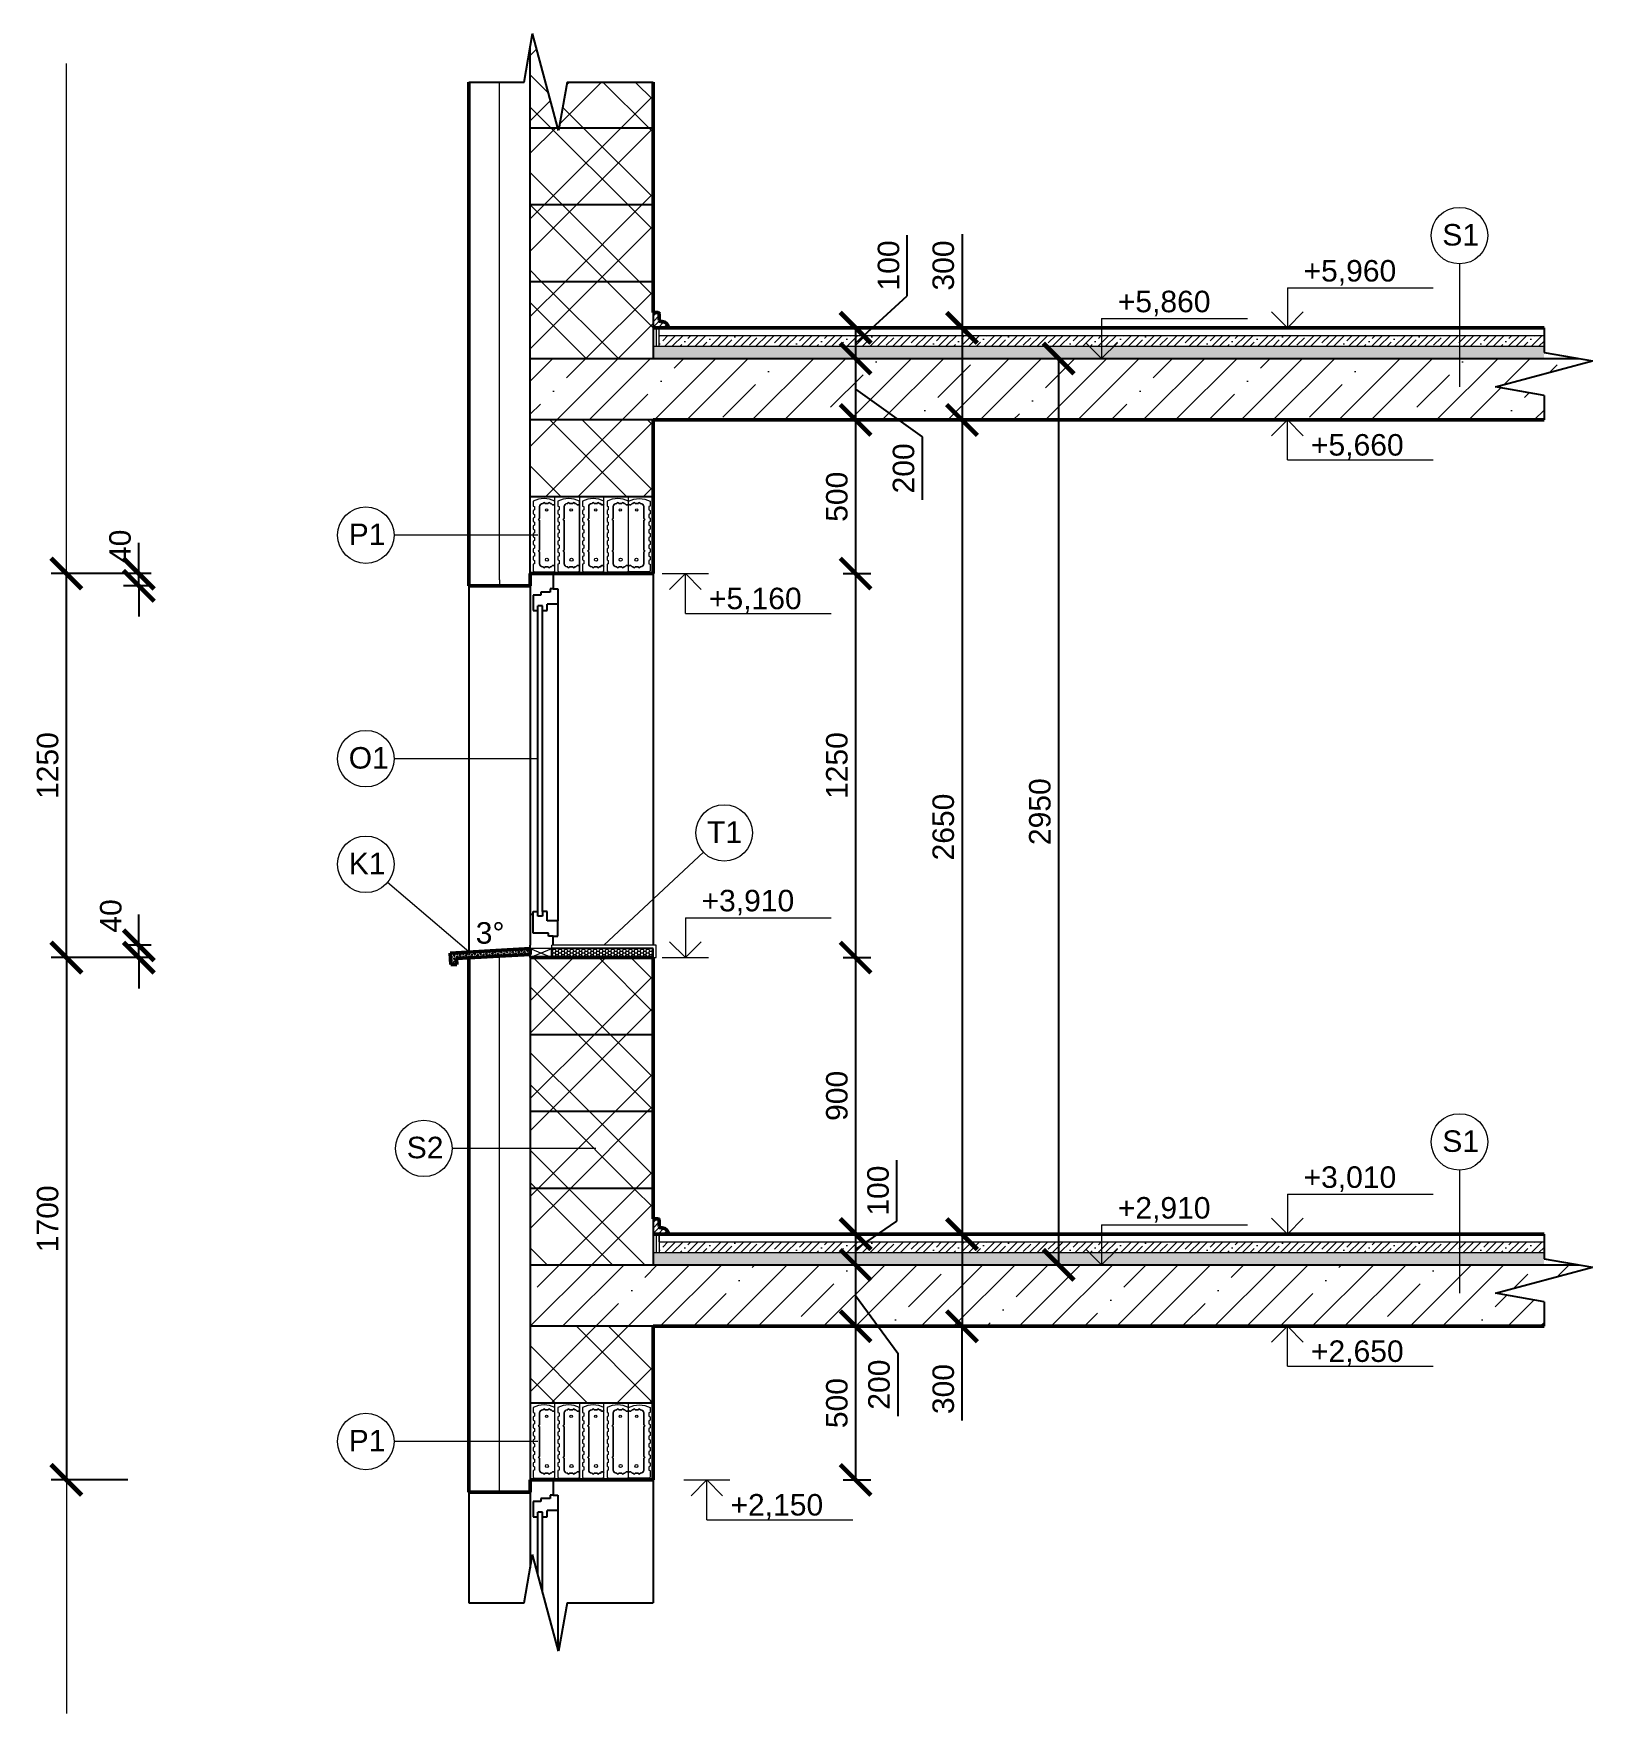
# Model space of a CAD drawing. Header units: millimetres. Extents: x 1861 to 6935, y 840 to 6308.
import ezdxf

# ---------------------------------------------------------------- set-up
doc = ezdxf.new("R2010")
doc.units = ezdxf.units.MM
for name, color, linetype, lineweight in [('00 kóty', 7, 'Continuous', 13), ('00 popis', 7, 'Continuous', 13), ('00 tenká plná', 7, 'Continuous', 13), ('00 zdivo', 7, 'Continuous', 50), ('00 šrafy', 7, 'Continuous', 13), ('01 tlustá plná', 7, 'Continuous', 25)]:
    doc.layers.add(name, color=color, linetype=linetype, lineweight=lineweight)
doc.styles.add('kota na stupne', font='arial.ttf', dxfattribs={"height": 70})
doc.linetypes.add('IZOLACE', pattern='A,0.0001,-0.1,[134,ltypeshp.shx,S=0.1,R=0,X=-0.1,Y=0],-0.2,[134,ltypeshp.shx,S=0.1,R=180,X=0.1,Y=0],-0.1', length=0.4001)
doc.dimstyles.new('moje koty osy', dxfattribs={"dimscale": 40, "dimtxt": 70, "dimasz": 2.5, "dimexe": 1.25, "dimexo": 0.0005, "dimtad": 1, "dimtxsty": 'kota na stupne', "dimblk": 'ARCHTICK', "dimcen": 2.5, "dimadec": 0, "dimazin": 0, "dimtfac": 1, "dimtmove": 0, "dimatfit": 3, "dimfxl": 1, "dimfxlon": 1, "dimarcsym": 0})
doc.dimstyles.new('osy 5', dxfattribs={"dimscale": 40, "dimtxt": 70, "dimasz": 2.5, "dimexe": 1.25, "dimexo": 0.0005, "dimtad": 1, "dimtxsty": 'kota na stupne', "dimblk": 'ARCHTICK', "dimcen": 2.5, "dimadec": 0, "dimazin": 0, "dimtfac": 1, "dimtmove": 0, "dimatfit": 3, "dimfxl": 5, "dimfxlon": 1, "dimarcsym": 0})
pattern_1 = [(45, (0, 0), (-159.099, 159.099), [150, -60, 0, -60]), (45, (105, 0), (-159.099, 159.099), []), (45, (210, 0), (-159.099, 159.099), [])]
pattern_2 = [(45, (0, 0), (-159.099, 159.099), []), (45, (105, 0), (-159.099, 159.099), []), (315, (0, 0), (159.099, 159.099), []), (315, (105, 0), (159.099, 159.099), [])]

msp = doc.modelspace()

# ---------------------------------------------------------------- texts
at = {"layer": '00 kóty', "insert": (3300.264, 3415.485), "char_height": 70, "attachment_point": 1, "style": 'kota na stupne'}
msp.add_mtext_dynamic_manual_height_columns('3%%D', width=89.16217, gutter_width=550, heights=[0], dxfattribs=at)
at = {"layer": '00 popis', "linetype": 'Continuous', "lineweight": 30, "style": 'kota na stupne'}
for s, p in [('+5,960', (5994.861, 5500.679)), ('+5,860', (5390.256, 5400.679)), ('+5,660', (6018.998, 4934.122)), ('+5,160', (4059.393, 4434.122)), ('+3,910', (4035.256, 3450.679)), ('+3,010', (5994.861, 2550.679)), ('+2,910', (5390.256, 2450.679)), ('+2,650', (6018.998, 1984.122)), ('+2,150', (4129.393, 1484.122))]:
    msp.add_text(s, height=70, dxfattribs=at).set_placement(p)
at = {"layer": '00 popis', "char_height": 70, "attachment_point": 1, "style": 'kota na stupne'}
for s, insert in [('S1', (6446.48, 5687.803)), ('P1', (2886.762, 4712.848)), ('O1', (2886.762, 3985.348)), ('T1', (4053.005, 3743.63)), ('K1', (2886.762, 3641.532)), ('S1', (6446.48, 2737.803)), ('S2', (3075.522, 2716.972)), ('P1', (2886.762, 1762.848))]:
    msp.add_mtext_dynamic_manual_height_columns(s, width=484.40729, gutter_width=350, heights=[0], dxfattribs=dict(at, insert=insert))

# ---------------------------------------------------------------- blocks, each defined once
blk = doc.blocks.new('_ArchTick')
at = {"color": 0, "linetype": 'ByBlock', "const_width": 0.15}
blk.add_lwpolyline([(-0.5, -0.5), (0.5, 0.5)], dxfattribs=at)
blk = doc.blocks.new('*D9')
at = {"layer": '00 kóty', "color": 0, "lineweight": -2, "transparency": 16777216}
for p, q in [((2203.5, 4550.1), (2203.5, 4650.1)), ((2243.5, 4550.1), (2153.5, 4550.1)), ((2203.5, 4510.1), (2203.5, 4550.1)), ((2243.5, 4510.1), (2153.5, 4510.1)), ((2203.5, 4510.1), (2203.5, 4410.1))]:
    blk.add_line(p, q, dxfattribs=at)
at = {"layer": 'Defpoints', "color": 0, "transparency": 16777216}
for p in [(2203.5, 4550.1), (3477.6, 4550.1), (3477.6, 4510.1)]:
    blk.add_point(p, dxfattribs=at)
at = {"layer": '00 kóty', "color": 0, "lineweight": -2, "transparency": 16777216, "xscale": 100, "yscale": 100, "zscale": 100}
for p, rotation in [((2203.5, 4550.1), 270), ((2203.5, 4510.1), 90)]:
    blk.add_blockref('_ArchTick', p, dxfattribs=dict(at, rotation=rotation))
at = {"layer": '00 kóty', "color": 0, "transparency": 16777216, "insert": (2142.7, 4530.1), "char_height": 70, "attachment_point": 5, "rotation": 90, "style": 'kota na stupne'}
blk.add_mtext('        40', dxfattribs=at)
blk = doc.blocks.new('*D10')
at = {"layer": '00 kóty', "color": 0, "lineweight": -2, "transparency": 16777216}
for p, q in [((2167.7, 4550.1), (1917.7, 4550.1)), ((1967.7, 3300.1), (1967.7, 4550.1)), ((2167.7, 3300.1), (1917.7, 3300.1))]:
    blk.add_line(p, q, dxfattribs=at)
at = {"layer": 'Defpoints', "color": 0, "transparency": 16777216}
for p in [(1967.7, 4550.1), (3477.6, 4550.1), (3477.6, 3300.1)]:
    blk.add_point(p, dxfattribs=at)
at = {"layer": '00 kóty', "color": 0, "lineweight": -2, "transparency": 16777216, "xscale": 100, "yscale": 100, "zscale": 100}
for p, rotation in [((1967.7, 4550.1), 90), ((1967.7, 3300.1), 270)]:
    blk.add_blockref('_ArchTick', p, dxfattribs=dict(at, rotation=rotation))
at = {"layer": '00 kóty', "color": 0, "transparency": 16777216, "insert": (1906.9, 3925.1), "char_height": 70, "attachment_point": 5, "rotation": 90, "style": 'kota na stupne'}
blk.add_mtext('1250', dxfattribs=at)
blk = doc.blocks.new('*D12')
at = {"layer": '00 kóty', "color": 0, "lineweight": -2, "transparency": 16777216}
for p, q in [((2203.5, 3340.1), (2203.5, 3440.1)), ((2243.5, 3340.1), (2153.5, 3340.1)), ((2203.5, 3300.1), (2203.5, 3340.1)), ((2243.5, 3300.1), (2153.5, 3300.1)), ((2203.5, 3300.1), (2203.5, 3200.1))]:
    blk.add_line(p, q, dxfattribs=at)
at = {"layer": 'Defpoints', "color": 0, "transparency": 16777216}
for p in [(2203.5, 3340.1), (3547.6, 3340.1), (3547.6, 3300.1)]:
    blk.add_point(p, dxfattribs=at)
at = {"layer": '00 kóty', "color": 0, "lineweight": -2, "transparency": 16777216, "xscale": 100, "yscale": 100, "zscale": 100}
for p, rotation in [((2203.5, 3340.1), 270), ((2203.5, 3300.1), 90)]:
    blk.add_blockref('_ArchTick', p, dxfattribs=dict(at, rotation=rotation))
at = {"layer": '00 kóty', "color": 0, "transparency": 16777216, "insert": (2112.6, 3327), "char_height": 70, "attachment_point": 5, "rotation": 90, "style": 'kota na stupne'}
blk.add_mtext('        40', dxfattribs=at)
blk = doc.blocks.new('*D13')
at = {"layer": '00 kóty', "color": 0, "lineweight": -2, "transparency": 16777216}
for p, q in [((2167.7, 3300.1), (1917.7, 3300.1)), ((1967.7, 3300.1), (1967.7, 1600.1)), ((2167.7, 1600.1), (1917.7, 1600.1))]:
    blk.add_line(p, q, dxfattribs=at)
at = {"layer": 'Defpoints', "color": 0, "transparency": 16777216}
for p in [(3547.6, 3300.1), (1967.7, 1600.1), (3547.6, 1600.1)]:
    blk.add_point(p, dxfattribs=at)
at = {"layer": '00 kóty', "color": 0, "lineweight": -2, "transparency": 16777216, "xscale": 100, "yscale": 100, "zscale": 100}
for p, rotation in [((1967.7, 3300.1), 90), ((1967.7, 1600.1), 270)]:
    blk.add_blockref('_ArchTick', p, dxfattribs=dict(at, rotation=rotation))
at = {"layer": '00 kóty', "color": 0, "transparency": 16777216, "insert": (1906.9, 2450.1), "char_height": 70, "attachment_point": 5, "rotation": 90, "style": 'kota na stupne'}
blk.add_mtext('1700', dxfattribs=at)
blk = doc.blocks.new('VYSKOVA KOTA')
at = {"layer": '00 popis'}
for p, q in [((61882.7, 803.1), (61882.7, 624.5)), ((61882.7, 803.1), (62535.4, 803.1)), ((61882.7, 624.5), (61812, 695.2)), ((61882.7, 624.5), (61953.4, 695.2))]:
    blk.add_line(p, q, dxfattribs=at)
blk = doc.blocks.new('*D15')
at = {"layer": '00 kóty', "color": 0, "lineweight": -2, "transparency": 16777216}
for p, q in [((4704.9, 5454.1), (4704.9, 5651.9)), ((4536.7, 5300.1), (4704.9, 5454.1)), ((4536.7, 5350.1), (4586.7, 5350.1)), ((4536.7, 5350.1), (4536.7, 5250.1)), ((4536.7, 5250.1), (4586.7, 5250.1))]:
    blk.add_line(p, q, dxfattribs=at)
at = {"layer": 'Defpoints', "color": 0, "transparency": 16777216}
for p in [(4536.7, 5350.1), (4536.7, 5250.1), (4536.7, 5250.1)]:
    blk.add_point(p, dxfattribs=at)
at = {"layer": '00 kóty', "color": 0, "lineweight": -2, "transparency": 16777216, "xscale": 100, "yscale": 100, "zscale": 100}
for p, rotation in [((4536.7, 5350.1), 90), ((4536.7, 5250.1), 270)]:
    blk.add_blockref('_ArchTick', p, dxfattribs=dict(at, rotation=rotation))
at = {"layer": '00 kóty', "color": 0, "transparency": 16777216, "insert": (4644.2, 5553), "char_height": 70, "attachment_point": 5, "rotation": 90, "style": 'kota na stupne'}
blk.add_mtext('100', dxfattribs=at)
blk = doc.blocks.new('*D16')
at = {"layer": '00 kóty', "color": 0, "lineweight": -2, "transparency": 16777216}
for p, q in [((4536.7, 5250.1), (4586.7, 5250.1)), ((4536.7, 5250.1), (4536.7, 5050.1)), ((4536.7, 5150.1), (4753.8, 4995.3)), ((4536.7, 5050.1), (4586.7, 5050.1)), ((4753.8, 4995.3), (4753.8, 4789.7))]:
    blk.add_line(p, q, dxfattribs=at)
at = {"layer": 'Defpoints', "color": 0, "transparency": 16777216}
for p in [(4536.7, 5250.1), (4536.7, 5050.1), (4536.7, 5050.1)]:
    blk.add_point(p, dxfattribs=at)
at = {"layer": '00 kóty', "color": 0, "lineweight": -2, "transparency": 16777216, "xscale": 100, "yscale": 100, "zscale": 100}
for p, rotation in [((4536.7, 5250.1), 90), ((4536.7, 5050.1), 270)]:
    blk.add_blockref('_ArchTick', p, dxfattribs=dict(at, rotation=rotation))
at = {"layer": '00 kóty', "color": 0, "transparency": 16777216, "insert": (4693.1, 4892.5), "char_height": 70, "attachment_point": 5, "rotation": 90, "style": 'kota na stupne'}
blk.add_mtext('200', dxfattribs=at)
blk = doc.blocks.new('*D17')
at = {"layer": '00 kóty', "color": 0, "lineweight": -2, "transparency": 16777216}
for p, q in [((4536.7, 5050.1), (4586.7, 5050.1)), ((4536.7, 5050.1), (4536.7, 4550.1)), ((4496.7, 4550.1), (4586.7, 4550.1))]:
    blk.add_line(p, q, dxfattribs=at)
at = {"layer": 'Defpoints', "color": 0, "transparency": 16777216}
for p in [(4536.7, 5050.1), (4035.7, 4550.1), (4536.7, 4550.1)]:
    blk.add_point(p, dxfattribs=at)
at = {"layer": '00 kóty', "color": 0, "lineweight": -2, "transparency": 16777216, "xscale": 100, "yscale": 100, "zscale": 100}
for p, rotation in [((4536.7, 5050.1), 90), ((4536.7, 4550.1), 270)]:
    blk.add_blockref('_ArchTick', p, dxfattribs=dict(at, rotation=rotation))
at = {"layer": '00 kóty', "color": 0, "transparency": 16777216, "insert": (4476, 4800.1), "char_height": 70, "attachment_point": 5, "rotation": 90, "style": 'kota na stupne'}
blk.add_mtext('500', dxfattribs=at)
blk = doc.blocks.new('*D18')
at = {"layer": '00 kóty', "color": 0, "lineweight": -2, "transparency": 16777216}
for p, q in [((4496.7, 4550.1), (4586.7, 4550.1)), ((4536.7, 4550.1), (4536.7, 3300.1)), ((4496.7, 3300.1), (4586.7, 3300.1))]:
    blk.add_line(p, q, dxfattribs=at)
at = {"layer": 'Defpoints', "color": 0, "transparency": 16777216}
for p in [(4035.7, 4550.1), (4035.7, 3300.1), (4536.7, 3300.1)]:
    blk.add_point(p, dxfattribs=at)
at = {"layer": '00 kóty', "color": 0, "lineweight": -2, "transparency": 16777216, "xscale": 100, "yscale": 100, "zscale": 100}
for p, rotation in [((4536.7, 4550.1), 90), ((4536.7, 3300.1), 270)]:
    blk.add_blockref('_ArchTick', p, dxfattribs=dict(at, rotation=rotation))
at = {"layer": '00 kóty', "color": 0, "transparency": 16777216, "insert": (4476, 3925.1), "char_height": 70, "attachment_point": 5, "rotation": 90, "style": 'kota na stupne'}
blk.add_mtext('1250', dxfattribs=at)
blk = doc.blocks.new('*D19')
at = {"layer": '00 kóty', "color": 0, "lineweight": -2, "transparency": 16777216}
for p, q in [((4496.7, 3300.1), (4586.7, 3300.1)), ((4536.7, 3300.1), (4536.7, 2400.1)), ((4496.7, 2400.1), (4586.7, 2400.1))]:
    blk.add_line(p, q, dxfattribs=at)
at = {"layer": 'Defpoints', "color": 0, "transparency": 16777216}
for p in [(4035.7, 3300.1), (4035.7, 2400.1), (4536.7, 2400.1)]:
    blk.add_point(p, dxfattribs=at)
at = {"layer": '00 kóty', "color": 0, "lineweight": -2, "transparency": 16777216, "xscale": 100, "yscale": 100, "zscale": 100}
for p, rotation in [((4536.7, 3300.1), 90), ((4536.7, 2400.1), 270)]:
    blk.add_blockref('_ArchTick', p, dxfattribs=dict(at, rotation=rotation))
at = {"layer": '00 kóty', "color": 0, "transparency": 16777216, "insert": (4476, 2850.1), "char_height": 70, "attachment_point": 5, "rotation": 90, "style": 'kota na stupne'}
blk.add_mtext('900', dxfattribs=at)
blk = doc.blocks.new('*D20')
at = {"layer": '00 kóty', "color": 0, "lineweight": -2, "transparency": 16777216}
for p, q in [((4670.7, 2442.7), (4670.7, 2640.5)), ((4536.7, 2350.1), (4670.7, 2442.7)), ((4496.7, 2400.1), (4586.7, 2400.1)), ((4536.7, 2400.1), (4536.7, 2300.1)), ((4496.7, 2300.1), (4586.7, 2300.1))]:
    blk.add_line(p, q, dxfattribs=at)
at = {"layer": 'Defpoints', "color": 0, "transparency": 16777216}
for p in [(4035.7, 2400.1), (4035.7, 2300.1), (4536.7, 2300.1)]:
    blk.add_point(p, dxfattribs=at)
at = {"layer": '00 kóty', "color": 0, "lineweight": -2, "transparency": 16777216, "xscale": 100, "yscale": 100, "zscale": 100}
for p, rotation in [((4536.7, 2400.1), 90), ((4536.7, 2300.1), 270)]:
    blk.add_blockref('_ArchTick', p, dxfattribs=dict(at, rotation=rotation))
at = {"layer": '00 kóty', "color": 0, "transparency": 16777216, "insert": (4610, 2541.6), "char_height": 70, "attachment_point": 5, "rotation": 90, "style": 'kota na stupne'}
blk.add_mtext('100', dxfattribs=at)
blk = doc.blocks.new('*D21')
at = {"layer": '00 kóty', "color": 0, "lineweight": -2, "transparency": 16777216}
for p, q in [((4496.7, 2300.1), (4586.7, 2300.1)), ((4536.7, 2300.1), (4536.7, 2100.1)), ((4536.7, 2200.1), (4674, 2013)), ((4496.7, 2100.1), (4586.7, 2100.1)), ((4674, 2013), (4674, 1807.4))]:
    blk.add_line(p, q, dxfattribs=at)
at = {"layer": 'Defpoints', "color": 0, "transparency": 16777216}
for p in [(4035.7, 2300.1), (4035.7, 2100.1), (4536.7, 2100.1)]:
    blk.add_point(p, dxfattribs=at)
at = {"layer": '00 kóty', "color": 0, "lineweight": -2, "transparency": 16777216, "xscale": 100, "yscale": 100, "zscale": 100}
for p, rotation in [((4536.7, 2300.1), 90), ((4536.7, 2100.1), 270)]:
    blk.add_blockref('_ArchTick', p, dxfattribs=dict(at, rotation=rotation))
at = {"layer": '00 kóty', "color": 0, "transparency": 16777216, "insert": (4613.2, 1910.2), "char_height": 70, "attachment_point": 5, "rotation": 90, "style": 'kota na stupne'}
blk.add_mtext('200', dxfattribs=at)
blk = doc.blocks.new('*D22')
at = {"layer": '00 kóty', "color": 0, "lineweight": -2, "transparency": 16777216}
for p, q in [((4496.7, 2100.1), (4586.7, 2100.1)), ((4536.7, 2100.1), (4536.7, 1600.1)), ((4496.7, 1600.1), (4586.7, 1600.1))]:
    blk.add_line(p, q, dxfattribs=at)
at = {"layer": 'Defpoints', "color": 0, "transparency": 16777216}
for p in [(4035.7, 2100.1), (4035.7, 1600.1), (4536.7, 1600.1)]:
    blk.add_point(p, dxfattribs=at)
at = {"layer": '00 kóty', "color": 0, "lineweight": -2, "transparency": 16777216, "xscale": 100, "yscale": 100, "zscale": 100}
for p, rotation in [((4536.7, 2100.1), 90), ((4536.7, 1600.1), 270)]:
    blk.add_blockref('_ArchTick', p, dxfattribs=dict(at, rotation=rotation))
at = {"layer": '00 kóty', "color": 0, "transparency": 16777216, "insert": (4476, 1850.1), "char_height": 70, "attachment_point": 5, "rotation": 90, "style": 'kota na stupne'}
blk.add_mtext('500', dxfattribs=at)
blk = doc.blocks.new('*D23')
at = {"layer": '00 kóty', "color": 0, "lineweight": -2, "transparency": 16777216}
for p, q in [((4883.2, 5654.9), (4883.2, 5350.1)), ((4883.2, 5350.1), (4933.2, 5350.1)), ((4883.2, 5350.1), (4883.2, 5050.1)), ((4883.2, 5050.1), (4933.2, 5050.1))]:
    blk.add_line(p, q, dxfattribs=at)
at = {"layer": 'Defpoints', "color": 0, "transparency": 16777216}
for p in [(4883.2, 5350.1), (4883.2, 5050.1), (4883.2, 5050.1)]:
    blk.add_point(p, dxfattribs=at)
at = {"layer": '00 kóty', "color": 0, "lineweight": -2, "transparency": 16777216, "xscale": 100, "yscale": 100, "zscale": 100}
for p, rotation in [((4883.2, 5350.1), 90), ((4883.2, 5050.1), 270)]:
    blk.add_blockref('_ArchTick', p, dxfattribs=dict(at, rotation=rotation))
at = {"layer": '00 kóty', "color": 0, "transparency": 16777216, "insert": (4822.5, 5552.8), "char_height": 70, "attachment_point": 5, "rotation": 90, "style": 'kota na stupne'}
blk.add_mtext('300', dxfattribs=at)
blk = doc.blocks.new('*D24')
at = {"layer": '00 kóty', "color": 0, "lineweight": -2, "transparency": 16777216}
for p, q in [((4883.2, 5050.1), (4933.2, 5050.1)), ((4883.2, 5050.1), (4883.2, 2400.1)), ((4843.2, 2400.1), (4933.2, 2400.1))]:
    blk.add_line(p, q, dxfattribs=at)
at = {"layer": 'Defpoints', "color": 0, "transparency": 16777216}
for p in [(4883.2, 5050.1), (4035.7, 2400.1), (4883.2, 2400.1)]:
    blk.add_point(p, dxfattribs=at)
at = {"layer": '00 kóty', "color": 0, "lineweight": -2, "transparency": 16777216, "xscale": 100, "yscale": 100, "zscale": 100}
for p, rotation in [((4883.2, 5050.1), 90), ((4883.2, 2400.1), 270)]:
    blk.add_blockref('_ArchTick', p, dxfattribs=dict(at, rotation=rotation))
at = {"layer": '00 kóty', "color": 0, "transparency": 16777216, "insert": (4822.5, 3725.1), "char_height": 70, "attachment_point": 5, "rotation": 90, "style": 'kota na stupne'}
blk.add_mtext('2650', dxfattribs=at)
blk = doc.blocks.new('*D25')
at = {"layer": '00 kóty', "color": 0, "lineweight": -2, "transparency": 16777216}
for p, q in [((4843.2, 2400.1), (4933.2, 2400.1)), ((4883.2, 2400.1), (4883.2, 2100.1)), ((4843.2, 2100.1), (4933.2, 2100.1)), ((4883.2, 1793.6), (4883.2, 2100.1))]:
    blk.add_line(p, q, dxfattribs=at)
at = {"layer": 'Defpoints', "color": 0, "transparency": 16777216}
for p in [(4035.7, 2400.1), (4035.7, 2100.1), (4883.2, 2100.1)]:
    blk.add_point(p, dxfattribs=at)
at = {"layer": '00 kóty', "color": 0, "lineweight": -2, "transparency": 16777216, "xscale": 100, "yscale": 100, "zscale": 100}
for p, rotation in [((4883.2, 2400.1), 90), ((4883.2, 2100.1), 270)]:
    blk.add_blockref('_ArchTick', p, dxfattribs=dict(at, rotation=rotation))
at = {"layer": '00 kóty', "color": 0, "transparency": 16777216, "insert": (4822.5, 1895.8), "char_height": 70, "attachment_point": 5, "rotation": 90, "style": 'kota na stupne'}
blk.add_mtext('300', dxfattribs=at)
blk = doc.blocks.new('*D26')
at = {"layer": '00 kóty', "color": 0, "lineweight": -2, "transparency": 16777216}
for p, q in [((5197.6, 5250.1), (5247.6, 5250.1)), ((5197.6, 5250.1), (5197.6, 2300.1)), ((5197.6, 2300.1), (5247.6, 2300.1))]:
    blk.add_line(p, q, dxfattribs=at)
at = {"layer": 'Defpoints', "color": 0, "transparency": 16777216}
for p in [(5197.6, 5250.1), (5197.6, 2300.1), (5197.6, 2300.1)]:
    blk.add_point(p, dxfattribs=at)
at = {"layer": '00 kóty', "color": 0, "lineweight": -2, "transparency": 16777216, "xscale": 100, "yscale": 100, "zscale": 100}
for p, rotation in [((5197.6, 5250.1), 90), ((5197.6, 2300.1), 270)]:
    blk.add_blockref('_ArchTick', p, dxfattribs=dict(at, rotation=rotation))
at = {"layer": '00 kóty', "color": 0, "transparency": 16777216, "insert": (5136.8, 3775.1), "char_height": 70, "attachment_point": 5, "rotation": 90, "style": 'kota na stupne'}
blk.add_mtext('2950', dxfattribs=at)

# ---------------------------------------------------------------- dimensions: what is measured, and where the dimension line sits
at = {"layer": '00 kóty'}
for base, p1, p2, picture, middle in [((4536.731, 5250.091), (4536.731, 5350.091), (4536.731, 5250.091), '*D15', (4704.915, 5479.118)), ((4883.224, 5050.091), (4883.224, 5350.091), (4883.224, 5050.091), '*D23', (4822.46, 5552.762)), ((4536.731, 5050.091), (4536.731, 5250.091), (4536.731, 5050.091), '*D16', (4753.828, 4970.325)), ((4536.731, 2300.091), (4035.721, 2400.091), (4035.721, 2300.091), '*D20', (4670.711, 2467.717)), ((4883.224, 2100.091), (4035.721, 2400.091), (4035.721, 2100.091), '*D25', (4822.46, 1895.762)), ((4536.731, 2100.091), (4035.721, 2300.091), (4035.721, 2100.091), '*D21', (4673.95, 1987.984))]:
    dim = msp.add_linear_dim(base=base, p1=p1, p2=p2, angle=270, dimstyle='moje koty osy', override={"dimtmove": 1}, dxfattribs=at)
    dim.commit()
    dim.dimension.update_dxf_attribs({"geometry": picture, "text_midpoint": middle, "dimtype": 160})
dim = msp.add_linear_dim(base=(5197.578, 2300.091), p1=(5197.578, 5250.091), p2=(5197.578, 2300.091), angle=90, dimstyle='moje koty osy', dxfattribs=at)
dim.commit()
dim.dimension.update_dxf_attribs({"geometry": '*D26', "text_midpoint": (5136.838, 3775.091)})
for base, p1, p2, angle, dimstyle, override, picture, middle in [((4536.731, 4550.091), (4536.731, 5050.091), (4035.721, 4550.091), 270, 'moje koty osy', {"dimtmove": 1}, '*D17', (4475.991, 4800.091)), ((4883.224, 2400.091), (4883.224, 5050.091), (4035.721, 2400.091), 270, 'moje koty osy', {"dimtmove": 1}, '*D24', (4822.484, 3725.091)), ((1967.681, 4550.091), (3477.601, 3300.091), (3477.601, 4550.091), 90, 'osy 5', {"dimtxsty": 'kota na stupne'}, '*D10', (1906.941, 3925.091)), ((4536.731, 3300.091), (4035.721, 4550.091), (4035.721, 3300.091), 270, 'moje koty osy', {"dimtmove": 1}, '*D18', (4475.991, 3925.091)), ((1967.681, 1600.091), (3547.601, 3300.091), (3547.601, 1600.091), 90, 'osy 5', {"dimtxsty": 'kota na stupne'}, '*D13', (1906.941, 2450.091)), ((4536.731, 2400.091), (4035.721, 3300.091), (4035.721, 2400.091), 270, 'moje koty osy', {"dimtmove": 1}, '*D19', (4475.991, 2850.091)), ((4536.731, 1600.091), (4035.721, 2100.091), (4035.721, 1600.091), 270, 'moje koty osy', {"dimtmove": 1}, '*D22', (4475.991, 1850.091))]:
    dim = msp.add_linear_dim(base=base, p1=p1, p2=p2, angle=angle, dimstyle=dimstyle, override=override, dxfattribs=at)
    dim.commit()
    dim.dimension.update_dxf_attribs({"geometry": picture, "text_midpoint": middle})
for base, p1, p2, override, picture, middle in [((2203.459, 4550.091), (3477.601, 4510.091), (3477.601, 4550.091), {"dimtxsty": 'kota na stupne'}, '*D9', (2203.459, 4530.091)), ((2203.459, 3340.091), (3547.601, 3300.091), (3547.601, 3340.091), {"dimtxsty": 'kota na stupne', "dimtmove": 2}, '*D12', (2112.552, 3327.006))]:
    dim = msp.add_linear_dim(base=base, p1=p1, p2=p2, angle=90, text='        <>', dimstyle='moje koty osy', override=override, dxfattribs=at)
    dim.commit()
    dim.dimension.update_dxf_attribs({"geometry": picture, "text_midpoint": middle, "dimtype": 160})

# ---------------------------------------------------------------- hatches: boundary and pattern name
at = {"layer": '00 šrafy'}
h = msp.add_hatch(dxfattribs=at)
h.set_pattern_fill('ZDIVO_PEV-VYS', color=256, scale=30, pattern_type=2)
h.set_pattern_definition(pattern_2)
h.paths.add_polyline_path([(3485.385, 6307.66), (3477.601, 6263.516), (3477.601, 6000.091), (3567.789, 6000.091)])
h = msp.add_hatch(dxfattribs=at)
h.set_pattern_fill('ZDIVO_PEV-VYS', color=256, scale=30, pattern_type=2)
h.set_pattern_definition(pattern_2)
h.paths.add_polyline_path([(3877.601, 6150.091), (3597.601, 6150.091), (3571.152, 6000.091), (3877.601, 6000.091)])
h = msp.add_hatch(dxfattribs=at)
h.set_pattern_fill('ZDIVO_PEV-VYS', color=256, scale=30, pattern_type=2)
h.set_pattern_definition(pattern_2)
h.paths.add_polyline_path([(3877.601, 6000.091), (3571.152, 6000.091), (3569.817, 5992.521), (3567.789, 6000.091), (3477.601, 6000.091), (3477.601, 5750.091), (3877.601, 5750.091)])
h = msp.add_hatch(dxfattribs=at)
h.set_pattern_fill('ZDIVO_PEV-VYS', color=256, scale=30, pattern_type=2)
h.set_pattern_definition(pattern_2)
h.paths.add_polyline_path([(3877.601, 5750.091), (3477.601, 5750.091), (3477.601, 5500.091), (3877.601, 5500.091)])
h = msp.add_hatch(dxfattribs=at)
h.set_pattern_fill('ZDIVO_PEV-VYS', color=256, scale=30, pattern_type=2)
h.set_pattern_definition(pattern_2)
h.paths.add_polyline_path([(3877.601, 5500.091), (3477.601, 5500.091), (3477.601, 5250.091), (3877.601, 5250.091)])
h = msp.add_hatch(dxfattribs=at)
h.set_pattern_fill('ANSI31', color=256, scale=4)
h.set_pattern_definition([(45, (100, -60), (-8.980256, 8.980256), [])])
h.paths.add_polyline_path([(3897.601, 5375.091), (3897.601, 5395.091, 0.41421356), (3892.601, 5400.091), (3877.601, 5400.091), (3877.601, 5350.091), (3927.601, 5350.091, 0.41421356), (3907.601, 5370.091), (3902.601, 5370.091, -0.41421356)])
h = msp.add_hatch(dxfattribs=at)
h.set_pattern_fill('BETON_ZB', color=256, scale=7, pattern_type=2)
h.set_pattern_definition([(45, (100, -60), (-37.1231, 37.1231), [35, -14, 0, -14]), (45, (124.5, -60), (-37.1231, 37.1231), []), (45, (149, -60), (-37.1231, 37.1231), [])])
h.paths.add_polyline_path([(3897.601, 5325.091), (3897.601, 5290.091), (6777.601, 5290.091), (6777.601, 5325.091)])
h = msp.add_hatch(dxfattribs=at)
h.set_pattern_fill('BETON_ZB', color=256, scale=30, pattern_type=2)
h.set_pattern_definition(pattern_1)
h.paths.add_polyline_path([(6620.032, 5157.874), (6935.17, 5242.307), (6891.027, 5250.091), (3477.601, 5250.091), (3477.601, 5050.091), (3877.601, 5050.091), (6777.601, 5050.091), (6777.601, 5130.091)])
h = msp.add_hatch(dxfattribs=at)
h.set_pattern_fill('HONEY', color=256, scale=5)
h.paths.add_polyline_path([(6777.601, 5250.091), (6777.601, 5290.091), (3877.601, 5290.091), (3877.601, 5250.091)])
h = msp.add_hatch(dxfattribs=at)
h.set_pattern_fill('ZDIVO_PEV-VYS', color=256, scale=30, pattern_type=2)
h.set_pattern_definition(pattern_2)
h.paths.add_polyline_path([(3877.601, 5050.091), (3477.601, 5050.091), (3477.601, 4800.091), (3877.601, 4800.091)])
h = msp.add_hatch(dxfattribs=at)
h.set_pattern_fill('HEX', color=256)
h.paths.add_polyline_path([(3477.601, 3310.091), (3477.601, 3330.091), (3216.742, 3314.956), (3218.702, 3277.543), (3238.702, 3277.543), (3237.656, 3297.516), (3277.601, 3299.609)])
h = msp.add_hatch(dxfattribs=at)
h.set_pattern_fill('ZDIVO_PEV-VYS', color=256, scale=30, pattern_type=2)
h.set_pattern_definition(pattern_2)
h.paths.add_polyline_path([(3877.601, 3200.091), (3877.601, 3300.091), (3477.601, 3300.091), (3477.601, 3050.091), (3877.601, 3050.091)])
h = msp.add_hatch(dxfattribs=at)
h.set_pattern_fill('HONEY', color=256, scale=2)
h.paths.add_polyline_path([(3877.601, 3330.091), (3547.601, 3330.091), (3547.601, 3300.091), (3877.601, 3300.091)])
h = msp.add_hatch(dxfattribs=at)
h.set_pattern_fill('ZDIVO_PEV-VYS', color=256, scale=30, pattern_type=2)
h.set_pattern_definition(pattern_2)
h.paths.add_polyline_path([(3877.601, 3050.091), (3477.601, 3050.091), (3477.601, 2800.091), (3877.601, 2800.091)])
h = msp.add_hatch(dxfattribs=at)
h.set_pattern_fill('ZDIVO_PEV-VYS', color=256, scale=30, pattern_type=2)
h.set_pattern_definition(pattern_2)
h.paths.add_polyline_path([(3877.601, 2800.091), (3477.601, 2800.091), (3477.601, 2550.091), (3877.601, 2550.091)])
h = msp.add_hatch(dxfattribs=at)
h.set_pattern_fill('ZDIVO_PEV-VYS', color=256, scale=30, pattern_type=2)
h.set_pattern_definition(pattern_2)
h.paths.add_polyline_path([(3877.601, 2550.091), (3477.601, 2550.091), (3477.601, 2300.091), (3877.601, 2300.091)])
h = msp.add_hatch(dxfattribs=at)
h.set_pattern_fill('ANSI31', color=256, scale=4)
h.set_pattern_definition([(45, (100, -3010), (-8.980256, 8.980256), [])])
h.paths.add_polyline_path([(3897.601, 2425.091), (3897.601, 2445.091, 0.41421356), (3892.601, 2450.091), (3877.601, 2450.091), (3877.601, 2400.091), (3927.601, 2400.091, 0.41421356), (3907.601, 2420.091), (3902.601, 2420.091, -0.41421356)])
h = msp.add_hatch(dxfattribs=at)
h.set_pattern_fill('BETON_ZB', color=256, scale=7, pattern_type=2)
h.set_pattern_definition([(45, (100, -3010), (-37.1231, 37.1231), [35, -14, 0, -14]), (45, (124.5, -3010), (-37.1231, 37.1231), []), (45, (149, -3010), (-37.1231, 37.1231), [])])
h.paths.add_polyline_path([(3897.601, 2375.091), (3897.601, 2340.091), (6777.601, 2340.091), (6777.601, 2375.091)])
h = msp.add_hatch(dxfattribs=at)
h.set_pattern_fill('BETON_ZB', color=256, scale=30, pattern_type=2)
h.set_pattern_definition(pattern_1)
h.paths.add_polyline_path([(6935.17, 2292.307), (6891.027, 2300.091), (3477.601, 2300.091), (3477.601, 2100.091), (3877.601, 2100.091), (6777.601, 2100.091), (6777.601, 2180.091), (6620.032, 2207.874)])
h = msp.add_hatch(dxfattribs=at)
h.set_pattern_fill('HONEY', color=256, scale=5)
h.set_pattern_definition([(0, (100, -3010), (23.8125, 13.748153), [15.875, -31.75]), (120, (100, -3010), (-23.8125, 13.748153), [15.875, -31.75]), (60, (100, -3010), (5e-08, 27.496307), [-31.75, 15.875])])
h.paths.add_polyline_path([(6777.601, 2300.091), (6777.601, 2340.091), (3877.601, 2340.091), (3877.601, 2300.091)])
h = msp.add_hatch(dxfattribs=at)
h.set_pattern_fill('ZDIVO_PEV-VYS', color=256, scale=30, pattern_type=2)
h.set_pattern_definition(pattern_2)
h.paths.add_polyline_path([(3877.601, 1850.091), (3877.601, 2100.091), (3477.601, 2100.091), (3477.601, 1850.091)])

# ---------------------------------------------------------------- linework, layer by layer
at = {"layer": '00 kóty'}
for p, q in [((1967.681, 4550.091), (1967.681, 6210.091)), ((3887.601, 3340.091), (3547.601, 3340.091)), ((3547.601, 3330.091), (3547.601, 3340.091)), ((3887.601, 3300.091), (3887.601, 3340.091)), ((3547.601, 3330.091), (3477.601, 3330.091)), ((3877.601, 3300.091), (3887.601, 3300.091)), ((1967.681, 1600.091), (1967.681, 840.091))]:
    msp.add_line(p, q, dxfattribs=at)
at = {"layer": '00 popis'}
for p, q in [((6502.262, 5558.036), (6502.262, 5157.874)), ((3502.601, 4675.091), (3034.554, 4675.091)), ((3907.601, 4550.091), (4057.601, 4550.091)), ((3502.601, 3947.591), (3034.554, 3947.591)), ((3717.601, 3340.091), (4041.58, 3643.031)), ((3277.601, 3318.487), (3012.6, 3544.125)), ((3907.601, 3300.091), (4057.601, 3300.091)), ((3691.361, 2679.215), (3223.314, 2679.215)), ((6502.262, 2608.036), (6502.262, 2207.874)), ((3502.601, 1725.091), (3034.554, 1725.091)), ((3977.601, 1600.091), (4127.601, 1600.091))]:
    msp.add_line(p, q, dxfattribs=at)
for centre in [(6502.262, 5650.046), (2942.544, 4675.091), (2942.544, 3947.591), (4108.787, 3705.873), (2942.544, 3603.775), (6502.262, 2700.046), (3131.304, 2679.215), (2942.544, 1725.091)]:
    msp.add_circle(centre, 92.011, dxfattribs=at)
at = {"layer": '00 tenká plná'}
for p, q in [((3897.601, 5290.091), (3897.601, 5350.091)), ((3897.601, 5325.091), (6777.601, 5325.091)), ((3877.601, 5290.091), (6777.601, 5290.091)), ((3897.601, 2375.091), (3897.601, 2400.091)), ((3897.601, 2400.091), (3897.601, 2340.091)), ((3897.601, 2375.091), (6777.601, 2375.091)), ((3877.601, 2340.091), (6777.601, 2340.091))]:
    msp.add_line(p, q, dxfattribs=at)
at = {"layer": '00 zdivo'}
for p, q in [((3277.601, 4510.091), (3277.601, 6150.091)), ((3277.601, 4510.091), (3277.601, 6150.091)), ((3877.601, 6150.091), (3877.601, 5400.091)), ((3877.601, 5400.091), (3892.601, 5400.091)), ((3897.601, 5395.091), (3897.601, 5375.091)), ((3902.601, 5370.091), (3907.601, 5370.091)), ((6777.601, 5350.091), (3877.601, 5350.091)), ((3877.601, 4550.091), (3877.601, 5050.091)), ((3877.601, 5050.091), (6777.601, 5050.091)), ((3477.601, 4550.091), (3477.601, 4510.091)), ((3477.601, 4550.091), (3557.601, 4550.091)), ((3557.601, 4550.091), (3637.601, 4550.091)), ((3637.601, 4550.091), (3717.601, 4550.091)), ((3717.601, 4550.091), (3797.601, 4550.091)), ((3797.601, 4550.091), (3877.601, 4550.091)), ((3477.601, 4510.091), (3277.601, 4510.091)), ((3477.601, 3330.091), (3216.742, 3314.956)), ((3218.702, 3277.543), (3216.742, 3314.956)), ((3477.601, 3310.091), (3237.656, 3297.516)), ((3277.601, 3299.609), (3237.656, 3297.516)), ((3237.656, 3297.516), (3238.702, 3277.543)), ((3277.601, 1560.091), (3277.601, 3299.609)), ((3477.601, 3330.091), (3477.601, 3310.091)), ((3877.601, 3300.091), (3477.601, 3300.091)), ((3877.601, 2450.091), (3877.601, 3300.091)), ((3238.702, 3277.543), (3218.702, 3277.543)), ((3877.601, 2450.091), (3892.601, 2450.091)), ((3897.601, 2445.091), (3897.601, 2425.091)), ((3902.601, 2420.091), (3907.601, 2420.091)), ((6777.601, 2400.091), (3877.601, 2400.091)), ((6777.601, 2400.091), (3877.601, 2400.091)), ((3877.601, 1600.091), (3877.601, 2100.091)), ((3877.601, 2100.091), (6777.601, 2100.091)), ((3477.601, 1600.091), (3477.601, 1560.091)), ((3477.601, 1600.091), (3557.601, 1600.091)), ((3557.601, 1600.091), (3637.601, 1600.091)), ((3637.601, 1600.091), (3717.601, 1600.091)), ((3717.601, 1600.091), (3797.601, 1600.091)), ((3797.601, 1600.091), (3877.601, 1600.091)), ((3477.601, 1560.091), (3277.601, 1560.091))]:
    msp.add_line(p, q, dxfattribs=at)
for centre, radius, start, end in [((3892.601, 5395.091), 5, 0, 90), ((3902.601, 5375.091), 5, 180, 270), ((3907.601, 5350.091), 20, 0, 90), ((3892.601, 2445.091), 5, 0, 90), ((3902.601, 2425.091), 5, 180, 270), ((3907.601, 2400.091), 20, 0, 90)]:
    msp.add_arc(centre, radius, start, end, dxfattribs=at)
at = {"layer": '00 šrafy'}
for p, q in [((3377.601, 6133.89), (3377.601, 6150.091)), ((3557.601, 4550.091), (3557.601, 4800.091)), ((3637.601, 4800.091), (3637.601, 4550.091)), ((3717.601, 4550.091), (3717.601, 4800.091)), ((3797.601, 4550.091), (3797.601, 4800.091)), ((3377.601, 4530.069), (3377.601, 4510.091)), ((3477.601, 3330.091), (3547.601, 3300.091)), ((3477.601, 3300.091), (3547.601, 3330.091)), ((3557.601, 1600.091), (3557.601, 1850.091)), ((3637.601, 1850.091), (3637.601, 1600.091)), ((3717.601, 1600.091), (3717.601, 1850.091)), ((3797.601, 1600.091), (3797.601, 1850.091))]:
    msp.add_line(p, q, dxfattribs=at)
at = {"layer": '00 šrafy', "linetype": 'IZOLACE', "ltscale": 200}
for p, q in [((3377.601, 4530.069), (3377.601, 6133.89)), ((3377.601, 1560.091), (3377.601, 3304.85))]:
    msp.add_line(p, q, dxfattribs=at)
at = {"layer": '00 šrafy', "linetype": 'IZOLACE', "ltscale": 25}
for p, q in [((3887.601, 5350.091), (3887.601, 5290.091)), ((3887.601, 2400.091), (3887.601, 2340.091))]:
    msp.add_line(p, q, dxfattribs=at)
at = {"layer": '00 šrafy'}
for points in [[(3557.601, 4786.028, 0.23035792), (3487.601, 4786.028), (3487.601, 4769.891), (3491.601, 4767.891), (3491.601, 4757.291), (3487.601, 4755.291), (3487.601, 4744.891), (3491.601, 4742.891), (3491.601, 4732.291), (3487.601, 4730.291), (3487.601, 4719.891), (3491.601, 4717.891), (3491.601, 4707.291), (3487.601, 4705.291), (3487.601, 4694.891), (3491.601, 4692.891), (3491.601, 4682.291), (3487.601, 4680.291), (3487.601, 4669.891), (3491.601, 4667.891), (3491.601, 4657.291), (3487.601, 4655.291), (3487.601, 4644.891), (3491.601, 4642.891), (3491.601, 4632.291), (3487.601, 4630.291), (3487.601, 4619.891), (3491.601, 4617.891), (3491.601, 4607.291), (3487.601, 4605.291), (3487.601, 4594.891), (3491.601, 4592.891), (3491.601, 4582.291), (3487.601, 4580.291), (3487.601, 4559.091), (3490.601, 4556.091), (3554.601, 4556.091), (3557.601, 4559.091), (3557.601, 4573.091), (3554.601, 4576.091), (3550.101, 4576.091), (3546.101, 4572.091), (3542.101, 4572.091, -1), (3536.101, 4572.091), (3525.601, 4572.091, -1), (3519.601, 4572.091), (3517.901, 4572.091, -0.41421356), (3507.901, 4582.091), (3507.901, 4620.591, -1), (3507.901, 4626.591), (3507.901, 4675.091), (3507.901, 4723.591, -1), (3507.901, 4729.591), (3507.901, 4768.091, -0.41421356), (3517.901, 4778.091), (3519.601, 4778.091, -1), (3525.601, 4778.091), (3536.101, 4778.091, -1), (3542.101, 4778.091), (3546.101, 4778.091), (3550.101, 4774.091), (3554.601, 4774.091), (3557.601, 4777.091)], [(3557.601, 4777.091), (3554.601, 4774.091), (3550.101, 4774.091), (3546.101, 4778.091), (3542.101, 4778.091, 1), (3536.101, 4778.091), (3525.601, 4778.091, 1), (3519.601, 4778.091), (3517.901, 4778.091, 0.41421356), (3507.901, 4768.091), (3507.901, 4729.591, 1), (3507.901, 4723.591), (3507.901, 4675.091), (3507.901, 4626.591, 1), (3507.901, 4620.591), (3507.901, 4582.091, 0.41421356), (3517.901, 4572.091), (3519.601, 4572.091, 1), (3525.601, 4572.091), (3536.101, 4572.091, 1), (3542.101, 4572.091), (3546.101, 4572.091), (3550.101, 4576.091), (3554.601, 4576.091), (3557.601, 4573.091)], [(3637.601, 4786.028, 0.23035792), (3567.601, 4786.028), (3567.601, 4769.891), (3571.601, 4767.891), (3571.601, 4757.291), (3567.601, 4755.291), (3567.601, 4744.891), (3571.601, 4742.891), (3571.601, 4732.291), (3567.601, 4730.291), (3567.601, 4719.891), (3571.601, 4717.891), (3571.601, 4707.291), (3567.601, 4705.291), (3567.601, 4694.891), (3571.601, 4692.891), (3571.601, 4682.291), (3567.601, 4680.291), (3567.601, 4669.891), (3571.601, 4667.891), (3571.601, 4657.291), (3567.601, 4655.291), (3567.601, 4644.891), (3571.601, 4642.891), (3571.601, 4632.291), (3567.601, 4630.291), (3567.601, 4619.891), (3571.601, 4617.891), (3571.601, 4607.291), (3567.601, 4605.291), (3567.601, 4594.891), (3571.601, 4592.891), (3571.601, 4582.291), (3567.601, 4580.291), (3567.601, 4559.091), (3570.601, 4556.091), (3634.601, 4556.091), (3637.601, 4559.091), (3637.601, 4573.091), (3634.601, 4576.091), (3630.101, 4576.091), (3626.101, 4572.091), (3622.101, 4572.091, -1), (3616.101, 4572.091), (3605.601, 4572.091, -1), (3599.601, 4572.091), (3597.901, 4572.091, -0.41421356), (3587.901, 4582.091), (3587.901, 4620.591, -1), (3587.901, 4626.591), (3587.901, 4675.091), (3587.901, 4723.591, -1), (3587.901, 4729.591), (3587.901, 4768.091, -0.41421356), (3597.901, 4778.091), (3599.601, 4778.091, -1), (3605.601, 4778.091), (3616.101, 4778.091, -1), (3622.101, 4778.091), (3626.101, 4778.091), (3630.101, 4774.091), (3634.601, 4774.091), (3637.601, 4777.091)], [(3637.601, 4777.091), (3634.601, 4774.091), (3630.101, 4774.091), (3626.101, 4778.091), (3622.101, 4778.091, 1), (3616.101, 4778.091), (3605.601, 4778.091, 1), (3599.601, 4778.091), (3597.901, 4778.091, 0.41421356), (3587.901, 4768.091), (3587.901, 4729.591, 1), (3587.901, 4723.591), (3587.901, 4675.091), (3587.901, 4626.591, 1), (3587.901, 4620.591), (3587.901, 4582.091, 0.41421356), (3597.901, 4572.091), (3599.601, 4572.091, 1), (3605.601, 4572.091), (3616.101, 4572.091, 1), (3622.101, 4572.091), (3626.101, 4572.091), (3630.101, 4576.091), (3634.601, 4576.091), (3637.601, 4573.091)], [(3717.601, 4786.028, 0.23035792), (3647.601, 4786.028), (3647.601, 4769.891), (3651.601, 4767.891), (3651.601, 4757.291), (3647.601, 4755.291), (3647.601, 4744.891), (3651.601, 4742.891), (3651.601, 4732.291), (3647.601, 4730.291), (3647.601, 4719.891), (3651.601, 4717.891), (3651.601, 4707.291), (3647.601, 4705.291), (3647.601, 4694.891), (3651.601, 4692.891), (3651.601, 4682.291), (3647.601, 4680.291), (3647.601, 4669.891), (3651.601, 4667.891), (3651.601, 4657.291), (3647.601, 4655.291), (3647.601, 4644.891), (3651.601, 4642.891), (3651.601, 4632.291), (3647.601, 4630.291), (3647.601, 4619.891), (3651.601, 4617.891), (3651.601, 4607.291), (3647.601, 4605.291), (3647.601, 4594.891), (3651.601, 4592.891), (3651.601, 4582.291), (3647.601, 4580.291), (3647.601, 4559.091), (3650.601, 4556.091), (3714.601, 4556.091), (3717.601, 4559.091), (3717.601, 4573.091), (3714.601, 4576.091), (3710.101, 4576.091), (3706.101, 4572.091), (3702.101, 4572.091, -1), (3696.101, 4572.091), (3685.601, 4572.091, -1), (3679.601, 4572.091), (3677.901, 4572.091, -0.41421356), (3667.901, 4582.091), (3667.901, 4620.591, -1), (3667.901, 4626.591), (3667.901, 4675.091), (3667.901, 4723.591, -1), (3667.901, 4729.591), (3667.901, 4768.091, -0.41421356), (3677.901, 4778.091), (3679.601, 4778.091, -1), (3685.601, 4778.091), (3696.101, 4778.091, -1), (3702.101, 4778.091), (3706.101, 4778.091), (3710.101, 4774.091), (3714.601, 4774.091), (3717.601, 4777.091)], [(3717.601, 4777.091), (3714.601, 4774.091), (3710.101, 4774.091), (3706.101, 4778.091), (3702.101, 4778.091, 1), (3696.101, 4778.091), (3685.601, 4778.091, 1), (3679.601, 4778.091), (3677.901, 4778.091, 0.41421356), (3667.901, 4768.091), (3667.901, 4729.591, 1), (3667.901, 4723.591), (3667.901, 4675.091), (3667.901, 4626.591, 1), (3667.901, 4620.591), (3667.901, 4582.091, 0.41421356), (3677.901, 4572.091), (3679.601, 4572.091, 1), (3685.601, 4572.091), (3696.101, 4572.091, 1), (3702.101, 4572.091), (3706.101, 4572.091), (3710.101, 4576.091), (3714.601, 4576.091), (3717.601, 4573.091)], [(3797.601, 4786.028, 0.23035792), (3727.601, 4786.028), (3727.601, 4769.891), (3731.601, 4767.891), (3731.601, 4757.291), (3727.601, 4755.291), (3727.601, 4744.891), (3731.601, 4742.891), (3731.601, 4732.291), (3727.601, 4730.291), (3727.601, 4719.891), (3731.601, 4717.891), (3731.601, 4707.291), (3727.601, 4705.291), (3727.601, 4694.891), (3731.601, 4692.891), (3731.601, 4682.291), (3727.601, 4680.291), (3727.601, 4669.891), (3731.601, 4667.891), (3731.601, 4657.291), (3727.601, 4655.291), (3727.601, 4644.891), (3731.601, 4642.891), (3731.601, 4632.291), (3727.601, 4630.291), (3727.601, 4619.891), (3731.601, 4617.891), (3731.601, 4607.291), (3727.601, 4605.291), (3727.601, 4594.891), (3731.601, 4592.891), (3731.601, 4582.291), (3727.601, 4580.291), (3727.601, 4559.091), (3730.601, 4556.091), (3794.601, 4556.091), (3797.601, 4559.091), (3797.601, 4573.091), (3794.601, 4576.091), (3790.101, 4576.091), (3786.101, 4572.091), (3782.101, 4572.091, -1), (3776.101, 4572.091), (3765.601, 4572.091, -1), (3759.601, 4572.091), (3757.901, 4572.091, -0.41421356), (3747.901, 4582.091), (3747.901, 4620.591, -1), (3747.901, 4626.591), (3747.901, 4675.091), (3747.901, 4723.591, -1), (3747.901, 4729.591), (3747.901, 4768.091, -0.41421356), (3757.901, 4778.091), (3759.601, 4778.091, -1), (3765.601, 4778.091), (3776.101, 4778.091, -1), (3782.101, 4778.091), (3786.101, 4778.091), (3790.101, 4774.091), (3794.601, 4774.091), (3797.601, 4777.091)], [(3797.601, 4777.091), (3794.601, 4774.091), (3790.101, 4774.091), (3786.101, 4778.091), (3782.101, 4778.091, 1), (3776.101, 4778.091), (3765.601, 4778.091, 1), (3759.601, 4778.091), (3757.901, 4778.091, 0.41421356), (3747.901, 4768.091), (3747.901, 4729.591, 1), (3747.901, 4723.591), (3747.901, 4675.091), (3747.901, 4626.591, 1), (3747.901, 4620.591), (3747.901, 4582.091, 0.41421356), (3757.901, 4572.091), (3759.601, 4572.091, 1), (3765.601, 4572.091), (3776.101, 4572.091, 1), (3782.101, 4572.091), (3786.101, 4572.091), (3790.101, 4576.091), (3794.601, 4576.091), (3797.601, 4573.091)], [(3797.601, 4786.028, -0.23035792), (3867.601, 4786.028), (3867.601, 4769.891), (3863.601, 4767.891), (3863.601, 4757.291), (3867.601, 4755.291), (3867.601, 4744.891), (3863.601, 4742.891), (3863.601, 4732.291), (3867.601, 4730.291), (3867.601, 4719.891), (3863.601, 4717.891), (3863.601, 4707.291), (3867.601, 4705.291), (3867.601, 4694.891), (3863.601, 4692.891), (3863.601, 4682.291), (3867.601, 4680.291), (3867.601, 4669.891), (3863.601, 4667.891), (3863.601, 4657.291), (3867.601, 4655.291), (3867.601, 4644.891), (3863.601, 4642.891), (3863.601, 4632.291), (3867.601, 4630.291), (3867.601, 4619.891), (3863.601, 4617.891), (3863.601, 4607.291), (3867.601, 4605.291), (3867.601, 4594.891), (3863.601, 4592.891), (3863.601, 4582.291), (3867.601, 4580.291), (3867.601, 4559.091), (3864.601, 4556.091), (3800.601, 4556.091), (3797.601, 4559.091), (3797.601, 4573.091), (3800.601, 4576.091), (3805.101, 4576.091), (3809.101, 4572.091), (3813.101, 4572.091, 1), (3819.101, 4572.091), (3829.601, 4572.091, 1), (3835.601, 4572.091), (3837.301, 4572.091, 0.41421356), (3847.301, 4582.091), (3847.301, 4620.591, 1), (3847.301, 4626.591), (3847.301, 4675.091), (3847.301, 4723.591, 1), (3847.301, 4729.591), (3847.301, 4768.091, 0.41421356), (3837.301, 4778.091), (3835.601, 4778.091, 1), (3829.601, 4778.091), (3819.101, 4778.091, 1), (3813.101, 4778.091), (3809.101, 4778.091), (3805.101, 4774.091), (3800.601, 4774.091), (3797.601, 4777.091)], [(3797.601, 4777.091), (3800.601, 4774.091), (3805.101, 4774.091), (3809.101, 4778.091), (3813.101, 4778.091, -1), (3819.101, 4778.091), (3829.601, 4778.091, -1), (3835.601, 4778.091), (3837.301, 4778.091, -0.41421356), (3847.301, 4768.091), (3847.301, 4729.591, -1), (3847.301, 4723.591), (3847.301, 4675.091), (3847.301, 4626.591, -1), (3847.301, 4620.591), (3847.301, 4582.091, -0.41421356), (3837.301, 4572.091), (3835.601, 4572.091, -1), (3829.601, 4572.091), (3819.101, 4572.091, -1), (3813.101, 4572.091), (3809.101, 4572.091), (3805.101, 4576.091), (3800.601, 4576.091), (3797.601, 4573.091)], [(3557.601, 1836.028, 0.23035792), (3487.601, 1836.028), (3487.601, 1819.891), (3491.601, 1817.891), (3491.601, 1807.291), (3487.601, 1805.291), (3487.601, 1794.891), (3491.601, 1792.891), (3491.601, 1782.291), (3487.601, 1780.291), (3487.601, 1769.891), (3491.601, 1767.891), (3491.601, 1757.291), (3487.601, 1755.291), (3487.601, 1744.891), (3491.601, 1742.891), (3491.601, 1732.291), (3487.601, 1730.291), (3487.601, 1719.891), (3491.601, 1717.891), (3491.601, 1707.291), (3487.601, 1705.291), (3487.601, 1694.891), (3491.601, 1692.891), (3491.601, 1682.291), (3487.601, 1680.291), (3487.601, 1669.891), (3491.601, 1667.891), (3491.601, 1657.291), (3487.601, 1655.291), (3487.601, 1644.891), (3491.601, 1642.891), (3491.601, 1632.291), (3487.601, 1630.291), (3487.601, 1609.091), (3490.601, 1606.091), (3554.601, 1606.091), (3557.601, 1609.091), (3557.601, 1623.091), (3554.601, 1626.091), (3550.101, 1626.091), (3546.101, 1622.091), (3542.101, 1622.091, -1), (3536.101, 1622.091), (3525.601, 1622.091, -1), (3519.601, 1622.091), (3517.901, 1622.091, -0.41421356), (3507.901, 1632.091), (3507.901, 1670.591, -1), (3507.901, 1676.591), (3507.901, 1725.091), (3507.901, 1773.591, -1), (3507.901, 1779.591), (3507.901, 1818.091, -0.41421356), (3517.901, 1828.091), (3519.601, 1828.091, -1), (3525.601, 1828.091), (3536.101, 1828.091, -1), (3542.101, 1828.091), (3546.101, 1828.091), (3550.101, 1824.091), (3554.601, 1824.091), (3557.601, 1827.091)], [(3557.601, 1827.091), (3554.601, 1824.091), (3550.101, 1824.091), (3546.101, 1828.091), (3542.101, 1828.091, 1), (3536.101, 1828.091), (3525.601, 1828.091, 1), (3519.601, 1828.091), (3517.901, 1828.091, 0.41421356), (3507.901, 1818.091), (3507.901, 1779.591, 1), (3507.901, 1773.591), (3507.901, 1725.091), (3507.901, 1676.591, 1), (3507.901, 1670.591), (3507.901, 1632.091, 0.41421356), (3517.901, 1622.091), (3519.601, 1622.091, 1), (3525.601, 1622.091), (3536.101, 1622.091, 1), (3542.101, 1622.091), (3546.101, 1622.091), (3550.101, 1626.091), (3554.601, 1626.091), (3557.601, 1623.091)], [(3637.601, 1836.028, 0.23035792), (3567.601, 1836.028), (3567.601, 1819.891), (3571.601, 1817.891), (3571.601, 1807.291), (3567.601, 1805.291), (3567.601, 1794.891), (3571.601, 1792.891), (3571.601, 1782.291), (3567.601, 1780.291), (3567.601, 1769.891), (3571.601, 1767.891), (3571.601, 1757.291), (3567.601, 1755.291), (3567.601, 1744.891), (3571.601, 1742.891), (3571.601, 1732.291), (3567.601, 1730.291), (3567.601, 1719.891), (3571.601, 1717.891), (3571.601, 1707.291), (3567.601, 1705.291), (3567.601, 1694.891), (3571.601, 1692.891), (3571.601, 1682.291), (3567.601, 1680.291), (3567.601, 1669.891), (3571.601, 1667.891), (3571.601, 1657.291), (3567.601, 1655.291), (3567.601, 1644.891), (3571.601, 1642.891), (3571.601, 1632.291), (3567.601, 1630.291), (3567.601, 1609.091), (3570.601, 1606.091), (3634.601, 1606.091), (3637.601, 1609.091), (3637.601, 1623.091), (3634.601, 1626.091), (3630.101, 1626.091), (3626.101, 1622.091), (3622.101, 1622.091, -1), (3616.101, 1622.091), (3605.601, 1622.091, -1), (3599.601, 1622.091), (3597.901, 1622.091, -0.41421356), (3587.901, 1632.091), (3587.901, 1670.591, -1), (3587.901, 1676.591), (3587.901, 1725.091), (3587.901, 1773.591, -1), (3587.901, 1779.591), (3587.901, 1818.091, -0.41421356), (3597.901, 1828.091), (3599.601, 1828.091, -1), (3605.601, 1828.091), (3616.101, 1828.091, -1), (3622.101, 1828.091), (3626.101, 1828.091), (3630.101, 1824.091), (3634.601, 1824.091), (3637.601, 1827.091)], [(3637.601, 1827.091), (3634.601, 1824.091), (3630.101, 1824.091), (3626.101, 1828.091), (3622.101, 1828.091, 1), (3616.101, 1828.091), (3605.601, 1828.091, 1), (3599.601, 1828.091), (3597.901, 1828.091, 0.41421356), (3587.901, 1818.091), (3587.901, 1779.591, 1), (3587.901, 1773.591), (3587.901, 1725.091), (3587.901, 1676.591, 1), (3587.901, 1670.591), (3587.901, 1632.091, 0.41421356), (3597.901, 1622.091), (3599.601, 1622.091, 1), (3605.601, 1622.091), (3616.101, 1622.091, 1), (3622.101, 1622.091), (3626.101, 1622.091), (3630.101, 1626.091), (3634.601, 1626.091), (3637.601, 1623.091)], [(3717.601, 1836.028, 0.23035792), (3647.601, 1836.028), (3647.601, 1819.891), (3651.601, 1817.891), (3651.601, 1807.291), (3647.601, 1805.291), (3647.601, 1794.891), (3651.601, 1792.891), (3651.601, 1782.291), (3647.601, 1780.291), (3647.601, 1769.891), (3651.601, 1767.891), (3651.601, 1757.291), (3647.601, 1755.291), (3647.601, 1744.891), (3651.601, 1742.891), (3651.601, 1732.291), (3647.601, 1730.291), (3647.601, 1719.891), (3651.601, 1717.891), (3651.601, 1707.291), (3647.601, 1705.291), (3647.601, 1694.891), (3651.601, 1692.891), (3651.601, 1682.291), (3647.601, 1680.291), (3647.601, 1669.891), (3651.601, 1667.891), (3651.601, 1657.291), (3647.601, 1655.291), (3647.601, 1644.891), (3651.601, 1642.891), (3651.601, 1632.291), (3647.601, 1630.291), (3647.601, 1609.091), (3650.601, 1606.091), (3714.601, 1606.091), (3717.601, 1609.091), (3717.601, 1623.091), (3714.601, 1626.091), (3710.101, 1626.091), (3706.101, 1622.091), (3702.101, 1622.091, -1), (3696.101, 1622.091), (3685.601, 1622.091, -1), (3679.601, 1622.091), (3677.901, 1622.091, -0.41421356), (3667.901, 1632.091), (3667.901, 1670.591, -1), (3667.901, 1676.591), (3667.901, 1725.091), (3667.901, 1773.591, -1), (3667.901, 1779.591), (3667.901, 1818.091, -0.41421356), (3677.901, 1828.091), (3679.601, 1828.091, -1), (3685.601, 1828.091), (3696.101, 1828.091, -1), (3702.101, 1828.091), (3706.101, 1828.091), (3710.101, 1824.091), (3714.601, 1824.091), (3717.601, 1827.091)], [(3717.601, 1827.091), (3714.601, 1824.091), (3710.101, 1824.091), (3706.101, 1828.091), (3702.101, 1828.091, 1), (3696.101, 1828.091), (3685.601, 1828.091, 1), (3679.601, 1828.091), (3677.901, 1828.091, 0.41421356), (3667.901, 1818.091), (3667.901, 1779.591, 1), (3667.901, 1773.591), (3667.901, 1725.091), (3667.901, 1676.591, 1), (3667.901, 1670.591), (3667.901, 1632.091, 0.41421356), (3677.901, 1622.091), (3679.601, 1622.091, 1), (3685.601, 1622.091), (3696.101, 1622.091, 1), (3702.101, 1622.091), (3706.101, 1622.091), (3710.101, 1626.091), (3714.601, 1626.091), (3717.601, 1623.091)], [(3797.601, 1836.028, 0.23035792), (3727.601, 1836.028), (3727.601, 1819.891), (3731.601, 1817.891), (3731.601, 1807.291), (3727.601, 1805.291), (3727.601, 1794.891), (3731.601, 1792.891), (3731.601, 1782.291), (3727.601, 1780.291), (3727.601, 1769.891), (3731.601, 1767.891), (3731.601, 1757.291), (3727.601, 1755.291), (3727.601, 1744.891), (3731.601, 1742.891), (3731.601, 1732.291), (3727.601, 1730.291), (3727.601, 1719.891), (3731.601, 1717.891), (3731.601, 1707.291), (3727.601, 1705.291), (3727.601, 1694.891), (3731.601, 1692.891), (3731.601, 1682.291), (3727.601, 1680.291), (3727.601, 1669.891), (3731.601, 1667.891), (3731.601, 1657.291), (3727.601, 1655.291), (3727.601, 1644.891), (3731.601, 1642.891), (3731.601, 1632.291), (3727.601, 1630.291), (3727.601, 1609.091), (3730.601, 1606.091), (3794.601, 1606.091), (3797.601, 1609.091), (3797.601, 1623.091), (3794.601, 1626.091), (3790.101, 1626.091), (3786.101, 1622.091), (3782.101, 1622.091, -1), (3776.101, 1622.091), (3765.601, 1622.091, -1), (3759.601, 1622.091), (3757.901, 1622.091, -0.41421356), (3747.901, 1632.091), (3747.901, 1670.591, -1), (3747.901, 1676.591), (3747.901, 1725.091), (3747.901, 1773.591, -1), (3747.901, 1779.591), (3747.901, 1818.091, -0.41421356), (3757.901, 1828.091), (3759.601, 1828.091, -1), (3765.601, 1828.091), (3776.101, 1828.091, -1), (3782.101, 1828.091), (3786.101, 1828.091), (3790.101, 1824.091), (3794.601, 1824.091), (3797.601, 1827.091)], [(3797.601, 1827.091), (3794.601, 1824.091), (3790.101, 1824.091), (3786.101, 1828.091), (3782.101, 1828.091, 1), (3776.101, 1828.091), (3765.601, 1828.091, 1), (3759.601, 1828.091), (3757.901, 1828.091, 0.41421356), (3747.901, 1818.091), (3747.901, 1779.591, 1), (3747.901, 1773.591), (3747.901, 1725.091), (3747.901, 1676.591, 1), (3747.901, 1670.591), (3747.901, 1632.091, 0.41421356), (3757.901, 1622.091), (3759.601, 1622.091, 1), (3765.601, 1622.091), (3776.101, 1622.091, 1), (3782.101, 1622.091), (3786.101, 1622.091), (3790.101, 1626.091), (3794.601, 1626.091), (3797.601, 1623.091)], [(3797.601, 1836.028, -0.23035792), (3867.601, 1836.028), (3867.601, 1819.891), (3863.601, 1817.891), (3863.601, 1807.291), (3867.601, 1805.291), (3867.601, 1794.891), (3863.601, 1792.891), (3863.601, 1782.291), (3867.601, 1780.291), (3867.601, 1769.891), (3863.601, 1767.891), (3863.601, 1757.291), (3867.601, 1755.291), (3867.601, 1744.891), (3863.601, 1742.891), (3863.601, 1732.291), (3867.601, 1730.291), (3867.601, 1719.891), (3863.601, 1717.891), (3863.601, 1707.291), (3867.601, 1705.291), (3867.601, 1694.891), (3863.601, 1692.891), (3863.601, 1682.291), (3867.601, 1680.291), (3867.601, 1669.891), (3863.601, 1667.891), (3863.601, 1657.291), (3867.601, 1655.291), (3867.601, 1644.891), (3863.601, 1642.891), (3863.601, 1632.291), (3867.601, 1630.291), (3867.601, 1609.091), (3864.601, 1606.091), (3800.601, 1606.091), (3797.601, 1609.091), (3797.601, 1623.091), (3800.601, 1626.091), (3805.101, 1626.091), (3809.101, 1622.091), (3813.101, 1622.091, 1), (3819.101, 1622.091), (3829.601, 1622.091, 1), (3835.601, 1622.091), (3837.301, 1622.091, 0.41421356), (3847.301, 1632.091), (3847.301, 1670.591, 1), (3847.301, 1676.591), (3847.301, 1725.091), (3847.301, 1773.591, 1), (3847.301, 1779.591), (3847.301, 1818.091, 0.41421356), (3837.301, 1828.091), (3835.601, 1828.091, 1), (3829.601, 1828.091), (3819.101, 1828.091, 1), (3813.101, 1828.091), (3809.101, 1828.091), (3805.101, 1824.091), (3800.601, 1824.091), (3797.601, 1827.091)], [(3797.601, 1827.091), (3800.601, 1824.091), (3805.101, 1824.091), (3809.101, 1828.091), (3813.101, 1828.091, -1), (3819.101, 1828.091), (3829.601, 1828.091, -1), (3835.601, 1828.091), (3837.301, 1828.091, -0.41421356), (3847.301, 1818.091), (3847.301, 1779.591, -1), (3847.301, 1773.591), (3847.301, 1725.091), (3847.301, 1676.591, -1), (3847.301, 1670.591), (3847.301, 1632.091, -0.41421356), (3837.301, 1622.091), (3835.601, 1622.091, -1), (3829.601, 1622.091), (3819.101, 1622.091, -1), (3813.101, 1622.091), (3809.101, 1622.091), (3805.101, 1626.091), (3800.601, 1626.091), (3797.601, 1623.091)]]:
    msp.add_lwpolyline(points, format="xyb", close=True, dxfattribs=at)
for centre, radius in [((3530.901, 4757.091), 4), ((3610.901, 4757.091), 4), ((3690.901, 4757.091), 4), ((3770.901, 4757.091), 4), ((3824.301, 4757.091), 4), ((3531.901, 4595.091), 5), ((3611.901, 4595.091), 5), ((3691.901, 4595.091), 5), ((3771.901, 4595.091), 5), ((3823.301, 4595.091), 5), ((3530.901, 1807.091), 4), ((3610.901, 1807.091), 4), ((3690.901, 1807.091), 4), ((3770.901, 1807.091), 4), ((3824.301, 1807.091), 4), ((3531.901, 1645.091), 5), ((3611.901, 1645.091), 5), ((3691.901, 1645.091), 5), ((3771.901, 1645.091), 5), ((3823.301, 1645.091), 5)]:
    msp.add_circle(centre, radius, dxfattribs=at)
at = {"layer": '01 tlustá plná'}
for p, q in [((3457.601, 6150.091), (3485.385, 6307.66)), ((3569.817, 5992.521), (3485.385, 6307.66)), ((3477.601, 4550.091), (3477.601, 6263.516)), ((3277.601, 6150.091), (3457.601, 6150.091)), ((3597.601, 6150.091), (3569.817, 5992.521)), ((3597.601, 6150.091), (3877.601, 6150.091)), ((3567.789, 6000.091), (3477.601, 6000.091)), ((3877.601, 6000.091), (3571.152, 6000.091)), ((3877.601, 5750.091), (3477.601, 5750.091)), ((3877.601, 5500.091), (3477.601, 5500.091)), ((3877.601, 5400.091), (3877.601, 5250.091)), ((3927.601, 5350.091), (3927.601, 5350.091)), ((6777.601, 5350.091), (6777.601, 5270.091)), ((3477.601, 5250.091), (6891.027, 5250.091)), ((6777.601, 5270.091), (6935.17, 5242.307)), ((6620.032, 5157.874), (6935.17, 5242.307)), ((6777.601, 5130.091), (6620.032, 5157.874)), ((6777.601, 5130.091), (6777.601, 5050.091)), ((3877.601, 5050.091), (3477.601, 5050.091)), ((3877.601, 4800.091), (3477.601, 4800.091)), ((3552.601, 4550.091), (3552.601, 4500.091)), ((3877.601, 4550.091), (3877.601, 3340.091)), ((3277.601, 4510.091), (3277.601, 3318.487)), ((3477.601, 4510.091), (3477.601, 3340.091)), ((3542.601, 4490.091), (3512.601, 4490.091)), ((3512.601, 4490.091), (3512.601, 4480.091)), ((3552.601, 4500.091), (3542.601, 4500.091)), ((3542.601, 4500.091), (3542.601, 4490.091)), ((3552.601, 4500.091), (3567.601, 4500.091)), ((3567.601, 4500.091), (3567.601, 4450.091)), ((3512.601, 4480.091), (3487.601, 4480.091)), ((3487.601, 4480.091), (3487.601, 4430.091)), ((3487.601, 4430.091), (3502.601, 4430.091)), ((3502.601, 3450.091), (3502.601, 4445.091)), ((3517.601, 4445.091), (3502.601, 4445.091)), ((3517.601, 3450.091), (3517.601, 4445.091)), ((3517.601, 4430.091), (3517.601, 4445.091)), ((3517.601, 4430.091), (3532.601, 4430.091)), ((3567.601, 4450.091), (3532.601, 4450.091)), ((3532.601, 4430.091), (3532.601, 4450.091)), ((3567.601, 4450.091), (3567.601, 3420.091)), ((3487.601, 3380.091), (3487.601, 3450.091)), ((3487.601, 3450.091), (3502.601, 3450.091)), ((3502.601, 3435.091), (3502.601, 3450.091)), ((3532.601, 3450.091), (3517.601, 3450.091)), ((3517.601, 3450.091), (3517.601, 3435.091)), ((3532.601, 3420.091), (3532.601, 3450.091)), ((3487.601, 3440.091), (3477.601, 3440.091)), ((3517.601, 3435.091), (3502.601, 3435.091)), ((3567.601, 3420.091), (3532.601, 3420.091)), ((3567.601, 3370.091), (3567.601, 3420.091)), ((3477.601, 3300.091), (3477.601, 3340.091)), ((3537.601, 3380.091), (3487.601, 3380.091)), ((3537.601, 3370.091), (3537.601, 3380.091)), ((3552.601, 3370.091), (3537.601, 3370.091)), ((3552.601, 3340.091), (3552.601, 3370.091)), ((3552.601, 3370.091), (3567.601, 3370.091)), ((3477.601, 3300.091), (3477.601, 2300.091)), ((3477.601, 3300.091), (3547.601, 3300.091)), ((3877.601, 3330.091), (3547.601, 3330.091)), ((3547.601, 3300.091), (3547.601, 3330.091)), ((3877.601, 3300.091), (3877.601, 3330.091)), ((3477.601, 3050.091), (3877.601, 3050.091)), ((3477.601, 2800.091), (3877.601, 2800.091)), ((3477.601, 2550.091), (3877.601, 2550.091)), ((3877.601, 2450.091), (3877.601, 2300.091)), ((3897.601, 2445.091), (3897.601, 2425.091)), ((6777.601, 2400.091), (6777.601, 2320.091)), ((3477.601, 2300.091), (6891.027, 2300.091)), ((3477.601, 2300.091), (3477.601, 1600.091)), ((6777.601, 2320.091), (6935.17, 2292.307)), ((6620.032, 2207.874), (6935.17, 2292.307)), ((6777.601, 2180.091), (6620.032, 2207.874)), ((6777.601, 2180.091), (6777.601, 2100.091)), ((3877.601, 2100.091), (3477.601, 2100.091)), ((3877.601, 1850.091), (3477.601, 1850.091)), ((3552.601, 1600.091), (3552.601, 1550.091)), ((3877.601, 1600.091), (3877.601, 1200.091)), ((3877.601, 1600.091), (3877.601, 1200.091)), ((3277.601, 1560.091), (3277.601, 1200.091)), ((3477.601, 1560.091), (3477.601, 1313.516)), ((3542.601, 1540.091), (3512.601, 1540.091)), ((3512.601, 1540.091), (3512.601, 1530.091)), ((3552.601, 1550.091), (3542.601, 1550.091)), ((3542.601, 1550.091), (3542.601, 1540.091)), ((3552.601, 1550.091), (3567.601, 1550.091)), ((3567.601, 1550.091), (3567.601, 1500.091)), ((3512.601, 1530.091), (3487.601, 1530.091)), ((3487.601, 1530.091), (3487.601, 1480.091)), ((3487.601, 1480.091), (3502.601, 1480.091)), ((3502.601, 1293.401), (3502.601, 1495.091)), ((3517.601, 1495.091), (3502.601, 1495.091)), ((3517.601, 1237.415), (3517.601, 1495.091)), ((3517.601, 1480.091), (3517.601, 1495.091)), ((3517.601, 1480.091), (3532.601, 1480.091)), ((3567.601, 1500.091), (3532.601, 1500.091)), ((3532.601, 1480.091), (3532.601, 1500.091)), ((3567.601, 1500.091), (3567.601, 1050.794)), ((3457.601, 1200.091), (3485.385, 1357.66)), ((3569.817, 1042.521), (3485.385, 1357.66)), ((3277.601, 1200.091), (3457.601, 1200.091)), ((3597.601, 1200.091), (3569.817, 1042.521)), ((3597.601, 1200.091), (3877.601, 1200.091))]:
    msp.add_line(p, q, dxfattribs=at)

# ---------------------------------------------------------------- block references
at = {"layer": '00 popis', "xscale": 0.7276314062344615, "yscale": 0.7276314062344615, "zscale": 0.7276314062344615}
for p in [(-39085.601, 4895.71), (-39690.207, 4795.71), (-41045.206, 2845.71), (-39085.601, 1945.71), (-39690.207, 1845.71)]:
    msp.add_blockref('VYSKOVA KOTA', p, dxfattribs=at)
at = {"layer": '00 popis', "xscale": -0.7276314062344615, "yscale": 0.7276314062344615, "zscale": 0.7276314062344615, "rotation": 180}
for p in [(-39085.601, 5504.471), (-41045.206, 5004.471), (-39085.601, 2554.471), (-40975.207, 2054.471)]:
    msp.add_blockref('VYSKOVA KOTA', p, dxfattribs=at)

msp.set_redraw_order([(e.dxf.handle, doc.entitydb.next_handle()) for e in msp.query("TEXT MTEXT ATTDEF DIMENSION ARC_DIMENSION")])  # texts and dimensions are drawn at this point

doc.saveas('drawing.dxf')
